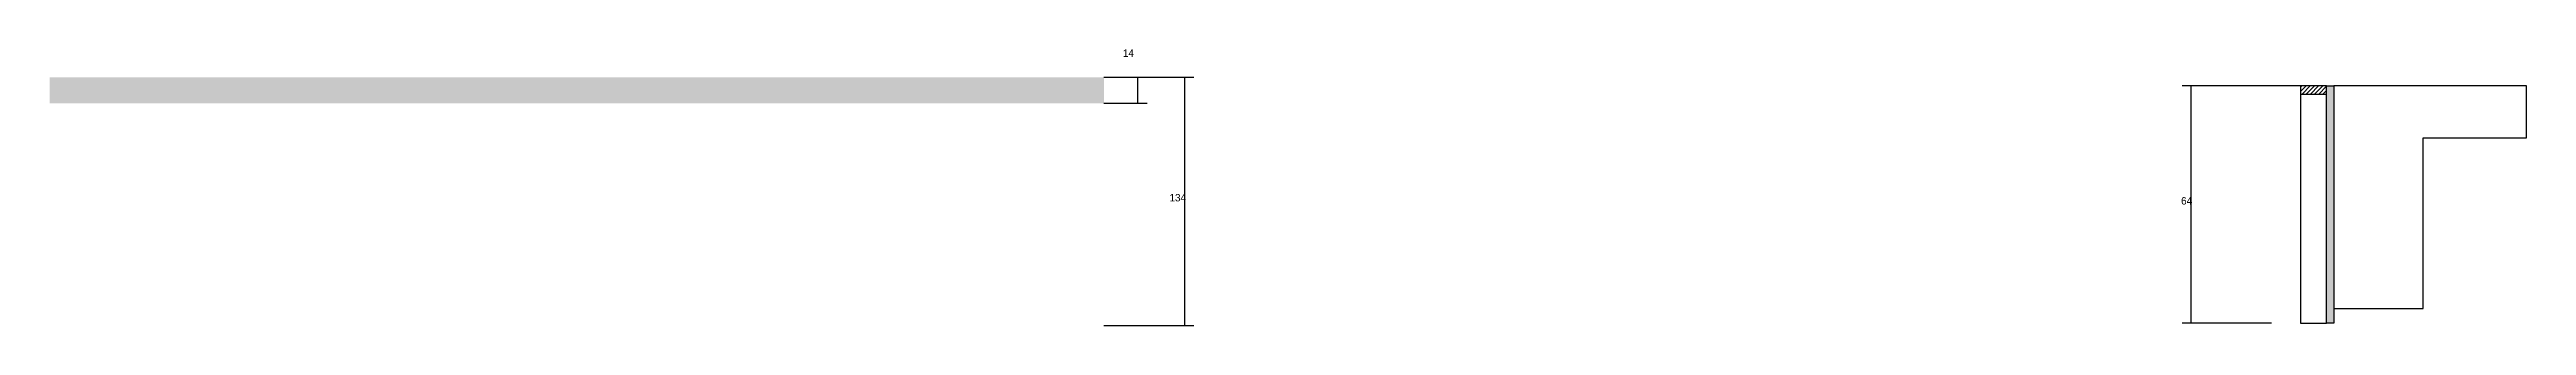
# Model space of a CAD drawing. Header units: metres. Extents: x 4470 to 7242, y 10166 to 11521.
# Drawn here: x 4890 to 6223, y 10166 to 10316 of the extents above; entities that cross this region are included whole.
import ezdxf

# ---------------------------------------------------------------- set-up
doc = ezdxf.new("R2010")
doc.units = ezdxf.units.M
for name, color, linetype in [('CONCRETO', 251, 'Continuous'), ('COTA', 241, 'Continuous'), ('Hachura', 253, 'Continuous'), ('Madeira', 126, 'Continuous'), ('Painéis', 200, 'Continuous')]:
    doc.layers.add(name, color=color, linetype=linetype)

msp = doc.modelspace()

# ---------------------------------------------------------------- texts
at = {"layer": 'COTA'}
msp.add_text('64', height=4, dxfattribs=at).set_placement((6037, 10231.8))
at = {"layer": 'Painéis'}
for s, p in [('14', (5467.4, 10311.5)), ('134', (5492.5, 10233.5))]:
    msp.add_text(s, height=4, dxfattribs=at).set_placement(p)

# ---------------------------------------------------------------- hatches: boundary and pattern name
at = {"layer": 'COTA'}
h = msp.add_hatch(dxfattribs=at)
h.set_pattern_fill('AR-CONC', scale=0.03)
h.paths.add_polyline_path([(5457.2, 10300.5), (5457.2, 10286.5), (5457.2, 10286.5), (4889.7, 10286.5), (4889.7, 10286.5), (4889.7, 10300.5), (4889.7, 10300.5), (5457.2, 10300.5)])
at = {"layer": 'Hachura'}
h = msp.add_hatch(dxfattribs=at)
h.set_pattern_fill('ANSI31', scale=0.5)
h.paths.add_polyline_path([(6115.3, 10291.4), (6115.3, 10295.8), (6115.3, 10295.8), (6101.3, 10295.8), (6101.3, 10295.8), (6101.3, 10291.4), (6101.3, 10291.4), (6115.3, 10291.4)])
h = msp.add_hatch(color=8, dxfattribs=at)
h.dxf.hatch_style = 1
h.paths.add_polyline_path([(6115.3, 10295.8), (6119.3, 10295.8), (6119.3, 10295.8), (6119.3, 10167.8), (6119.3, 10167.8), (6115.3, 10167.8), (6115.3, 10167.8), (6115.3, 10295.8)])

# ---------------------------------------------------------------- linework, layer by layer
at = {"layer": 'CONCRETO'}
msp.add_lwpolyline([(6222.9, 10267.8), (6222.9, 10295.8), (6119.3, 10295.8), (6119.3, 10267.8), (6119.3, 10267.8), (6119.3, 10175.8), (6167.3, 10175.8), (6167.3, 10267.8)], close=True, dxfattribs=at)
at = {"layer": 'COTA'}
for p, q in [((6101.3, 10295.8), (6037.5, 10295.8)), ((6042.5, 10167.8), (6042.5, 10295.8)), ((6085.7, 10167.8), (6037.5, 10167.8))]:
    msp.add_line(p, q, dxfattribs=at)
at = {"layer": 'Madeira'}
for points in [[(6115.3, 10291.4), (6115.3, 10295.8), (6101.3, 10295.8), (6101.3, 10291.4)], [(6115.3, 10295.8), (6101.3, 10295.8), (6101.3, 10167.8), (6115.3, 10167.8)]]:
    msp.add_lwpolyline(points, close=True, dxfattribs=at)
at = {"layer": 'Painéis'}
for p, q in [((5457.2, 10300.5), (5480.5, 10300.5)), ((5457.2, 10300.5), (5505.7, 10300.5)), ((5475.5, 10286.5), (5475.5, 10300.5)), ((5500.7, 10166.5), (5500.7, 10300.5)), ((5457.2, 10286.5), (5480.5, 10286.5)), ((5457.2, 10166.5), (5505.7, 10166.5))]:
    msp.add_line(p, q, dxfattribs=at)
msp.add_lwpolyline([(6115.3, 10295.8), (6119.3, 10295.8), (6119.3, 10167.8), (6115.3, 10167.8)], close=True, dxfattribs=at)

msp.set_redraw_order([(e.dxf.handle, doc.entitydb.next_handle()) for e in msp.query("TEXT MTEXT ATTDEF DIMENSION ARC_DIMENSION")])  # texts and dimensions are drawn at this point

doc.saveas('drawing.dxf')
